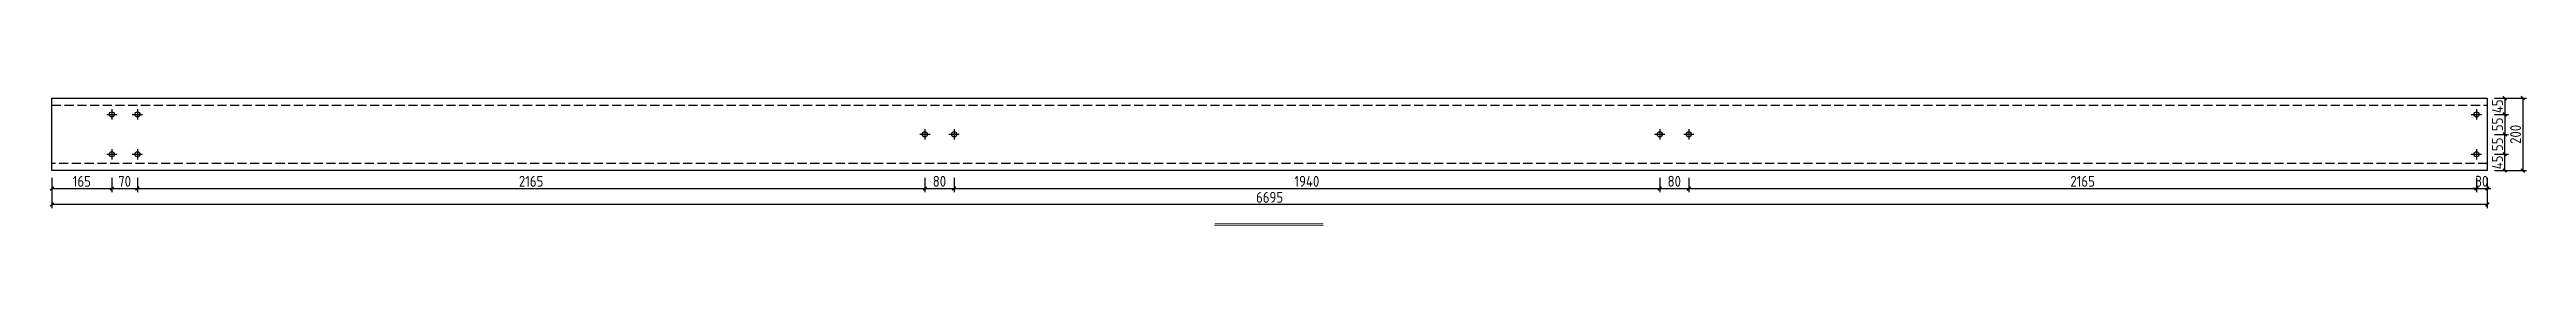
# Model space of a CAD drawing. Extents: x -196983 to 471790, y -783661 to 190401.
# Drawn here: x 17897 to 85988, y -106907 to -103336 of the extents above; entities that cross this region are included whole.
import ezdxf

# ---------------------------------------------------------------- set-up
doc = ezdxf.new("R2010")
doc.units = 0
doc.header["$LTSCALE"] = 1000
doc.header["$MEASUREMENT"] = 0
doc.linetypes.add('DASH', pattern=[0.35, 0.25, -0.1])
doc.layers.add('_TCH_MASK', color=7, linetype='Continuous')
doc.styles.get("Standard").update_dxf_attribs({"font": 'gbenor.shx', "bigfont": 'gbcbig.shx'})
doc.dimstyles.get("Standard").update_dxf_attribs({"dimscale": 100, "dimtxt": 3.5, "dimasz": 1, "dimexe": 2.5, "dimexo": 3, "dimgap": 1.5, "dimtad": 1, "dimdec": 0, "dimzin": 0, "dimdsep": 46, "dimtxsty": 'Standard', "dimblk": 'ARCHTICK', "dimcen": 0.09, "dimadec": 0, "dimazin": 0, "dimtfac": 1, "dimtdec": 0, "dimtix": 1, "dimtmove": 2, "dimatfit": 3, "dimfxl": 1, "dimtolj": 1, "dimtzin": 0, "dimarcsym": 0})

msp = doc.modelspace()

# ---------------------------------------------------------------- blocks, each defined once
blk = doc.blocks.new('_ArchTick')
at = {"color": 0, "linetype": 'ByBlock', "const_width": 0.4}
blk.add_lwpolyline([(-0.5, -0.5), (0.5, 0.5)], dxfattribs=at)
blk = doc.blocks.new('*D233')
at = {"layer": '_TCH_MASK', "color": 0, "lineweight": -2}
for p, q in [((17961, -105600), (17961, -105995)), ((17961, -105895), (19611, -105895)), ((19611, -105600), (19611, -105995))]:
    blk.add_line(p, q, dxfattribs=at)
at = {"layer": 'Defpoints', "color": 0}
for p in [(17961, -105400), (19611, -105400), (19611, -105895)]:
    blk.add_point(p, dxfattribs=at)
at = {"layer": '_TCH_MASK', "color": 0, "lineweight": -2, "xscale": 100, "yscale": 100, "zscale": 100, "rotation": 180}
blk.add_blockref('_ArchTick', (17961, -105895), dxfattribs=at)
at = {"layer": '_TCH_MASK', "color": 0, "lineweight": -2, "xscale": 100, "yscale": 100, "zscale": 100}
blk.add_blockref('_ArchTick', (19611, -105895), dxfattribs=at)
at = {"layer": '_TCH_MASK', "color": 0, "lineweight": 15, "insert": (18786, -105695), "char_height": 300, "attachment_point": 5}
blk.add_mtext('\\A1;165', dxfattribs=at)
blk = doc.blocks.new('*D234')
at = {"layer": '_TCH_MASK', "color": 0, "lineweight": -2}
for p, q in [((20311, -105600), (20311, -105995)), ((20311, -105895), (41961, -105895)), ((41961, -105600), (41961, -105995))]:
    blk.add_line(p, q, dxfattribs=at)
at = {"layer": 'Defpoints', "color": 0}
for p in [(20311, -105400), (41961, -105400), (41961, -105895)]:
    blk.add_point(p, dxfattribs=at)
at = {"layer": '_TCH_MASK', "color": 0, "lineweight": -2, "xscale": 100, "yscale": 100, "zscale": 100, "rotation": 180}
blk.add_blockref('_ArchTick', (20311, -105895), dxfattribs=at)
at = {"layer": '_TCH_MASK', "color": 0, "lineweight": -2, "xscale": 100, "yscale": 100, "zscale": 100}
blk.add_blockref('_ArchTick', (41961, -105895), dxfattribs=at)
at = {"layer": '_TCH_MASK', "color": 0, "lineweight": 15, "insert": (31136, -105695), "char_height": 300, "attachment_point": 5}
blk.add_mtext('\\A1;2165', dxfattribs=at)
blk = doc.blocks.new('*D235')
at = {"layer": '_TCH_MASK', "color": 0, "lineweight": -2}
for p, q in [((41961, -105600), (41961, -105995)), ((41961, -105895), (42761, -105895)), ((42761, -105600), (42761, -105995))]:
    blk.add_line(p, q, dxfattribs=at)
at = {"layer": 'Defpoints', "color": 0}
for p in [(41961, -105400), (42761, -105400), (42761, -105895)]:
    blk.add_point(p, dxfattribs=at)
at = {"layer": '_TCH_MASK', "color": 0, "lineweight": -2, "xscale": 100, "yscale": 100, "zscale": 100, "rotation": 180}
blk.add_blockref('_ArchTick', (41961, -105895), dxfattribs=at)
at = {"layer": '_TCH_MASK', "color": 0, "lineweight": -2, "xscale": 100, "yscale": 100, "zscale": 100}
blk.add_blockref('_ArchTick', (42761, -105895), dxfattribs=at)
at = {"layer": '_TCH_MASK', "color": 0, "lineweight": 15, "insert": (42361, -105695), "char_height": 300, "attachment_point": 5}
blk.add_mtext('\\A1;80', dxfattribs=at)
blk = doc.blocks.new('*D236')
at = {"layer": '_TCH_MASK', "color": 0, "lineweight": -2}
for p, q in [((42761, -105600), (42761, -105995)), ((42761, -105895), (62161, -105895)), ((62161, -105600), (62161, -105995))]:
    blk.add_line(p, q, dxfattribs=at)
at = {"layer": 'Defpoints', "color": 0}
for p in [(42761, -105400), (62161, -105400), (62161, -105895)]:
    blk.add_point(p, dxfattribs=at)
at = {"layer": '_TCH_MASK', "color": 0, "lineweight": -2, "xscale": 100, "yscale": 100, "zscale": 100, "rotation": 180}
blk.add_blockref('_ArchTick', (42761, -105895), dxfattribs=at)
at = {"layer": '_TCH_MASK', "color": 0, "lineweight": -2, "xscale": 100, "yscale": 100, "zscale": 100}
blk.add_blockref('_ArchTick', (62161, -105895), dxfattribs=at)
at = {"layer": '_TCH_MASK', "color": 0, "lineweight": 15, "insert": (52461, -105695), "char_height": 300, "attachment_point": 5}
blk.add_mtext('\\A1;1940', dxfattribs=at)
blk = doc.blocks.new('*D237')
at = {"layer": '_TCH_MASK', "color": 0, "lineweight": -2}
for p, q in [((62161, -105600), (62161, -105995)), ((62161, -105895), (62961, -105895)), ((62961, -105600), (62961, -105995))]:
    blk.add_line(p, q, dxfattribs=at)
at = {"layer": 'Defpoints', "color": 0}
for p in [(62161, -105400), (62961, -105400), (62961, -105895)]:
    blk.add_point(p, dxfattribs=at)
at = {"layer": '_TCH_MASK', "color": 0, "lineweight": -2, "xscale": 100, "yscale": 100, "zscale": 100, "rotation": 180}
blk.add_blockref('_ArchTick', (62161, -105895), dxfattribs=at)
at = {"layer": '_TCH_MASK', "color": 0, "lineweight": -2, "xscale": 100, "yscale": 100, "zscale": 100}
blk.add_blockref('_ArchTick', (62961, -105895), dxfattribs=at)
at = {"layer": '_TCH_MASK', "color": 0, "lineweight": 15, "insert": (62561, -105695), "char_height": 300, "attachment_point": 5}
blk.add_mtext('\\A1;80', dxfattribs=at)
blk = doc.blocks.new('*D238')
at = {"layer": '_TCH_MASK', "color": 0, "lineweight": -2}
for p, q in [((62961, -105600), (62961, -105995)), ((62961, -105895), (84611, -105895)), ((84611, -105600), (84611, -105995))]:
    blk.add_line(p, q, dxfattribs=at)
at = {"layer": 'Defpoints', "color": 0}
for p in [(62961, -105400), (84611, -105400), (84611, -105895)]:
    blk.add_point(p, dxfattribs=at)
at = {"layer": '_TCH_MASK', "color": 0, "lineweight": -2, "xscale": 100, "yscale": 100, "zscale": 100, "rotation": 180}
blk.add_blockref('_ArchTick', (62961, -105895), dxfattribs=at)
at = {"layer": '_TCH_MASK', "color": 0, "lineweight": -2, "xscale": 100, "yscale": 100, "zscale": 100}
blk.add_blockref('_ArchTick', (84611, -105895), dxfattribs=at)
at = {"layer": '_TCH_MASK', "color": 0, "lineweight": 15, "insert": (73786, -105695), "char_height": 300, "attachment_point": 5}
blk.add_mtext('\\A1;2165', dxfattribs=at)
blk = doc.blocks.new('*D239')
at = {"layer": '_TCH_MASK', "color": 0, "lineweight": -2}
for p, q in [((84611, -105895), (84511, -105895)), ((84611, -105600), (84611, -105995)), ((84611, -105895), (84911, -105895)), ((84911, -105600), (84911, -105995)), ((84911, -105895), (85011, -105895))]:
    blk.add_line(p, q, dxfattribs=at)
at = {"layer": 'Defpoints', "color": 0}
for p in [(84611, -105400), (84911, -105400), (84911, -105895)]:
    blk.add_point(p, dxfattribs=at)
at = {"layer": '_TCH_MASK', "color": 0, "lineweight": -2, "xscale": 100, "yscale": 100, "zscale": 100}
blk.add_blockref('_ArchTick', (84611, -105895), dxfattribs=at)
at = {"layer": '_TCH_MASK', "color": 0, "lineweight": -2, "xscale": 100, "yscale": 100, "zscale": 100, "rotation": 180}
blk.add_blockref('_ArchTick', (84911, -105895), dxfattribs=at)
at = {"layer": '_TCH_MASK', "color": 0, "lineweight": 15, "insert": (84761, -105695), "char_height": 300, "attachment_point": 5}
blk.add_mtext('\\A1;30', dxfattribs=at)
blk = doc.blocks.new('*D240')
at = {"layer": '_TCH_MASK', "color": 0, "lineweight": -2}
for p, q in [((17961, -105600), (17961, -106436)), ((84911, -105600), (84911, -106436)), ((84911, -106336), (17961, -106336))]:
    blk.add_line(p, q, dxfattribs=at)
at = {"layer": 'Defpoints', "color": 0}
for p in [(17961, -105400), (84911, -105400), (17961, -106336)]:
    blk.add_point(p, dxfattribs=at)
at = {"layer": '_TCH_MASK', "color": 0, "lineweight": -2, "xscale": 100, "yscale": 100, "zscale": 100, "rotation": 180}
blk.add_blockref('_ArchTick', (17961, -106336), dxfattribs=at)
at = {"layer": '_TCH_MASK', "color": 0, "lineweight": -2, "xscale": 100, "yscale": 100, "zscale": 100}
blk.add_blockref('_ArchTick', (84911, -106336), dxfattribs=at)
at = {"layer": '_TCH_MASK', "color": 0, "lineweight": 15, "insert": (51436, -106136), "char_height": 300, "attachment_point": 5}
blk.add_mtext('\\A1;6695', dxfattribs=at)
blk = doc.blocks.new('*D230')
at = {"layer": '_TCH_MASK', "color": 0, "lineweight": -2}
for p, q in [((85111, -104950), (85490, -104950)), ((85111, -105400), (85490, -105400)), ((85390, -105400), (85390, -104950))]:
    blk.add_line(p, q, dxfattribs=at)
at = {"layer": 'Defpoints', "color": 0}
for p in [(84911, -104950), (84911, -105400), (85390, -104950)]:
    blk.add_point(p, dxfattribs=at)
at = {"layer": '_TCH_MASK', "color": 0, "lineweight": -2, "xscale": 100, "yscale": 100, "zscale": 100}
for p, rotation in [((85390, -104950), 90), ((85390, -105400), 270)]:
    blk.add_blockref('_ArchTick', p, dxfattribs=dict(at, rotation=rotation))
at = {"layer": '_TCH_MASK', "color": 0, "lineweight": 15, "insert": (85190, -105175), "char_height": 300, "attachment_point": 5, "rotation": 90}
blk.add_mtext('\\A1;45', dxfattribs=at)
blk = doc.blocks.new('*D241')
at = {"layer": '_TCH_MASK', "color": 0, "lineweight": -2}
for p, q in [((85111, -104400), (85490, -104400)), ((85390, -104950), (85390, -104400)), ((85111, -104950), (85490, -104950))]:
    blk.add_line(p, q, dxfattribs=at)
at = {"layer": 'Defpoints', "color": 0}
for p in [(84911, -104400), (85390, -104400), (84911, -104950)]:
    blk.add_point(p, dxfattribs=at)
at = {"layer": '_TCH_MASK', "color": 0, "lineweight": -2, "xscale": 100, "yscale": 100, "zscale": 100}
for p, rotation in [((85390, -104400), 90), ((85390, -104950), 270)]:
    blk.add_blockref('_ArchTick', p, dxfattribs=dict(at, rotation=rotation))
at = {"layer": '_TCH_MASK', "color": 0, "lineweight": 15, "insert": (85190, -104675), "char_height": 300, "attachment_point": 5, "rotation": 90}
blk.add_mtext('\\A1;55', dxfattribs=at)
blk = doc.blocks.new('*D231')
at = {"layer": '_TCH_MASK', "color": 0, "lineweight": -2}
for p, q in [((85111, -103400), (85490, -103400)), ((85390, -103400), (85390, -103850)), ((85111, -103850), (85490, -103850))]:
    blk.add_line(p, q, dxfattribs=at)
at = {"layer": 'Defpoints', "color": 0}
for p in [(84911, -103400), (84911, -103850), (85390, -103850)]:
    blk.add_point(p, dxfattribs=at)
at = {"layer": '_TCH_MASK', "color": 0, "lineweight": -2, "xscale": 100, "yscale": 100, "zscale": 100}
for p, rotation in [((85390, -103400), 90), ((85390, -103850), 270)]:
    blk.add_blockref('_ArchTick', p, dxfattribs=dict(at, rotation=rotation))
at = {"layer": '_TCH_MASK', "color": 0, "lineweight": 15, "insert": (85190, -103625), "char_height": 300, "attachment_point": 5, "rotation": 90}
blk.add_mtext('\\A1;45', dxfattribs=at)
blk = doc.blocks.new('*D232')
at = {"layer": '_TCH_MASK', "color": 0, "lineweight": -2}
for p, q in [((85111, -103850), (85490, -103850)), ((85390, -103850), (85390, -104400)), ((85111, -104400), (85490, -104400))]:
    blk.add_line(p, q, dxfattribs=at)
at = {"layer": 'Defpoints', "color": 0}
for p in [(84911, -103850), (84911, -104400), (85390, -104400)]:
    blk.add_point(p, dxfattribs=at)
at = {"layer": '_TCH_MASK', "color": 0, "lineweight": -2, "xscale": 100, "yscale": 100, "zscale": 100}
for p, rotation in [((85390, -103850), 90), ((85390, -104400), 270)]:
    blk.add_blockref('_ArchTick', p, dxfattribs=dict(at, rotation=rotation))
at = {"layer": '_TCH_MASK', "color": 0, "lineweight": 15, "insert": (85190, -104125), "char_height": 300, "attachment_point": 5, "rotation": 90}
blk.add_mtext('\\A1;55', dxfattribs=at)
blk = doc.blocks.new('*D242')
at = {"layer": '_TCH_MASK', "color": 0, "lineweight": -2}
for p, q in [((85111, -103400), (85988, -103400)), ((85888, -103400), (85888, -105400)), ((85111, -105400), (85988, -105400))]:
    blk.add_line(p, q, dxfattribs=at)
at = {"layer": 'Defpoints', "color": 0}
for p in [(84911, -103400), (84911, -105400), (85888, -105400)]:
    blk.add_point(p, dxfattribs=at)
at = {"layer": '_TCH_MASK', "color": 0, "lineweight": -2, "xscale": 100, "yscale": 100, "zscale": 100}
for p, rotation in [((85888, -103400), 90), ((85888, -105400), 270)]:
    blk.add_blockref('_ArchTick', p, dxfattribs=dict(at, rotation=rotation))
at = {"layer": '_TCH_MASK', "color": 0, "lineweight": 15, "insert": (85688, -104400), "char_height": 300, "attachment_point": 5, "rotation": 90}
blk.add_mtext('\\A1;200', dxfattribs=at)
blk = doc.blocks.new('*D243')
at = {"layer": '_TCH_MASK', "color": 0, "lineweight": -2}
for p, q in [((19611, -105600), (19611, -105995)), ((19611, -105895), (20311, -105895)), ((20311, -105600), (20311, -105995))]:
    blk.add_line(p, q, dxfattribs=at)
at = {"layer": 'Defpoints', "color": 0}
for p in [(19611, -105400), (20311, -105400), (20311, -105895)]:
    blk.add_point(p, dxfattribs=at)
at = {"layer": '_TCH_MASK', "color": 0, "lineweight": -2, "xscale": 100, "yscale": 100, "zscale": 100, "rotation": 180}
blk.add_blockref('_ArchTick', (19611, -105895), dxfattribs=at)
at = {"layer": '_TCH_MASK', "color": 0, "lineweight": -2, "xscale": 100, "yscale": 100, "zscale": 100}
blk.add_blockref('_ArchTick', (20311, -105895), dxfattribs=at)
at = {"layer": '_TCH_MASK', "color": 0, "lineweight": 15, "insert": (19961, -105695), "char_height": 300, "attachment_point": 5}
blk.add_mtext('\\A1;70', dxfattribs=at)

# ---------------------------------------------------------------- dimensions: what is measured, and where the dimension line sits
at = {"layer": '_TCH_MASK', "lineweight": 15}
for base, p1, p2, angle, picture, middle in [((85389.9, -103849.8), (84911.2, -103399.8), (84911.2, -103849.8), 270, '*D231', (85189.9, -103624.8)), ((85887.9, -105399.8), (84911.2, -103399.8), (84911.2, -105399.8), 90, '*D242', (85687.9, -104399.8)), ((85389.9, -104399.8), (84911.2, -103849.8), (84911.2, -104399.8), 270, '*D232', (85189.9, -104124.8)), ((85389.9, -104399.8), (84911.2, -104949.8), (84911.2, -104399.8), 90, '*D241', (85189.9, -104674.8)), ((85389.9, -104949.8), (84911.2, -105399.8), (84911.2, -104949.8), 90, '*D230', (85189.9, -105174.8))]:
    dim = msp.add_linear_dim(base=base, p1=p1, p2=p2, angle=angle, dimstyle='Standard', override={"dimtxt": 3, "dimexe": 1, "dimexo": 2, "dimgap": 0.5, "dimlfac": 0.1}, dxfattribs=at)
    dim.commit()
    dim.dimension.update_dxf_attribs({"geometry": picture, "text_midpoint": middle})
for base, p1, p2, picture, middle in [((19611.2, -105894.6), (17961.2, -105399.8), (19611.2, -105399.8), '*D233', (18786.2, -105694.6)), ((17961.2, -106336.4), (84911.2, -105399.8), (17961.2, -105399.8), '*D240', (51436.2, -106136.4)), ((20311.2, -105894.6), (19611.2, -105399.8), (20311.2, -105399.8), '*D243', (19961.2, -105694.6)), ((41961.2, -105894.6), (20311.2, -105399.8), (41961.2, -105399.8), '*D234', (31136.2, -105694.6)), ((42761.2, -105894.6), (41961.2, -105399.8), (42761.2, -105399.8), '*D235', (42361.2, -105694.6)), ((62161.2, -105894.6), (42761.2, -105399.8), (62161.2, -105399.8), '*D236', (52461.2, -105694.6)), ((62961.2, -105894.6), (62161.2, -105399.8), (62961.2, -105399.8), '*D237', (62561.2, -105694.6)), ((84611.2, -105894.6), (62961.2, -105399.8), (84611.2, -105399.8), '*D238', (73786.2, -105694.6)), ((84911.2, -105894.6), (84611.2, -105399.8), (84911.2, -105399.8), '*D239', (84761.2, -105694.6))]:
    dim = msp.add_linear_dim(base=base, p1=p1, p2=p2, dimstyle='Standard', override={"dimtxt": 3, "dimexe": 1, "dimexo": 2, "dimgap": 0.5, "dimlfac": 0.1}, dxfattribs=at)
    dim.commit()
    dim.dimension.update_dxf_attribs({"geometry": picture, "text_midpoint": middle})

# ---------------------------------------------------------------- linework, layer by layer
at = {"color": 0}
for p, q in [((17961.2, -103399.8), (84911.2, -103399.8)), ((17961.2, -105399.8), (17961.2, -103399.8)), ((84911.2, -103399.8), (84911.2, -105399.8)), ((84911.2, -105399.8), (17961.2, -105399.8))]:
    msp.add_line(p, q, dxfattribs=at)
at = {"color": 0, "linetype": 'DASH'}
for p, q in [((17961.2, -103599.8), (84911.2, -103599.8)), ((84911.2, -105199.8), (17961.2, -105199.8))]:
    msp.add_line(p, q, dxfattribs=at)
at = {"color": 1}
for p, q in [((19471.2, -103849.8), (19751.2, -103849.8)), ((19611.2, -103709.8), (19611.2, -103989.8)), ((20171.2, -103849.8), (20451.2, -103849.8)), ((20311.2, -103709.8), (20311.2, -103989.8)), ((84471.2, -103849.8), (84751.2, -103849.8)), ((84611.2, -103709.8), (84611.2, -103989.8)), ((19611.2, -104809.8), (19611.2, -105089.8)), ((20311.2, -104809.8), (20311.2, -105089.8)), ((41821.2, -104399.8), (42101.2, -104399.8)), ((41961.2, -104259.8), (41961.2, -104539.8)), ((42621.2, -104399.8), (42901.2, -104399.8)), ((42761.2, -104259.8), (42761.2, -104539.8)), ((62021.2, -104399.8), (62301.2, -104399.8)), ((62161.2, -104259.8), (62161.2, -104539.8)), ((62821.2, -104399.8), (63101.2, -104399.8)), ((62961.2, -104259.8), (62961.2, -104539.8)), ((84611.2, -104809.8), (84611.2, -105089.8)), ((19471.2, -104949.8), (19751.2, -104949.8)), ((20171.2, -104949.8), (20451.2, -104949.8)), ((84471.2, -104949.8), (84751.2, -104949.8))]:
    msp.add_line(p, q, dxfattribs=at)
for centre in [(19611.2, -103849.8), (20311.2, -103849.8), (84611.2, -103849.8), (41961.2, -104399.8), (42761.2, -104399.8), (62161.2, -104399.8), (62961.2, -104399.8), (19611.2, -104949.8), (20311.2, -104949.8), (84611.2, -104949.8)]:
    msp.add_circle(centre, 70, dxfattribs=at)
at = {"layer": '_TCH_MASK', "lineweight": 15}
msp.add_line((52911.2, -106907.2), (49923.9, -106907.2), dxfattribs=at)
at = {"layer": '_TCH_MASK', "lineweight": 15, "const_width": 20}
msp.add_lwpolyline([(49923.9, -106861.9), (52911.2, -106861.9)], dxfattribs=at)

msp.set_redraw_order([(e.dxf.handle, doc.entitydb.next_handle()) for e in msp.query("TEXT MTEXT ATTDEF DIMENSION ARC_DIMENSION")])  # texts and dimensions are drawn at this point

doc.saveas('drawing.dxf')
